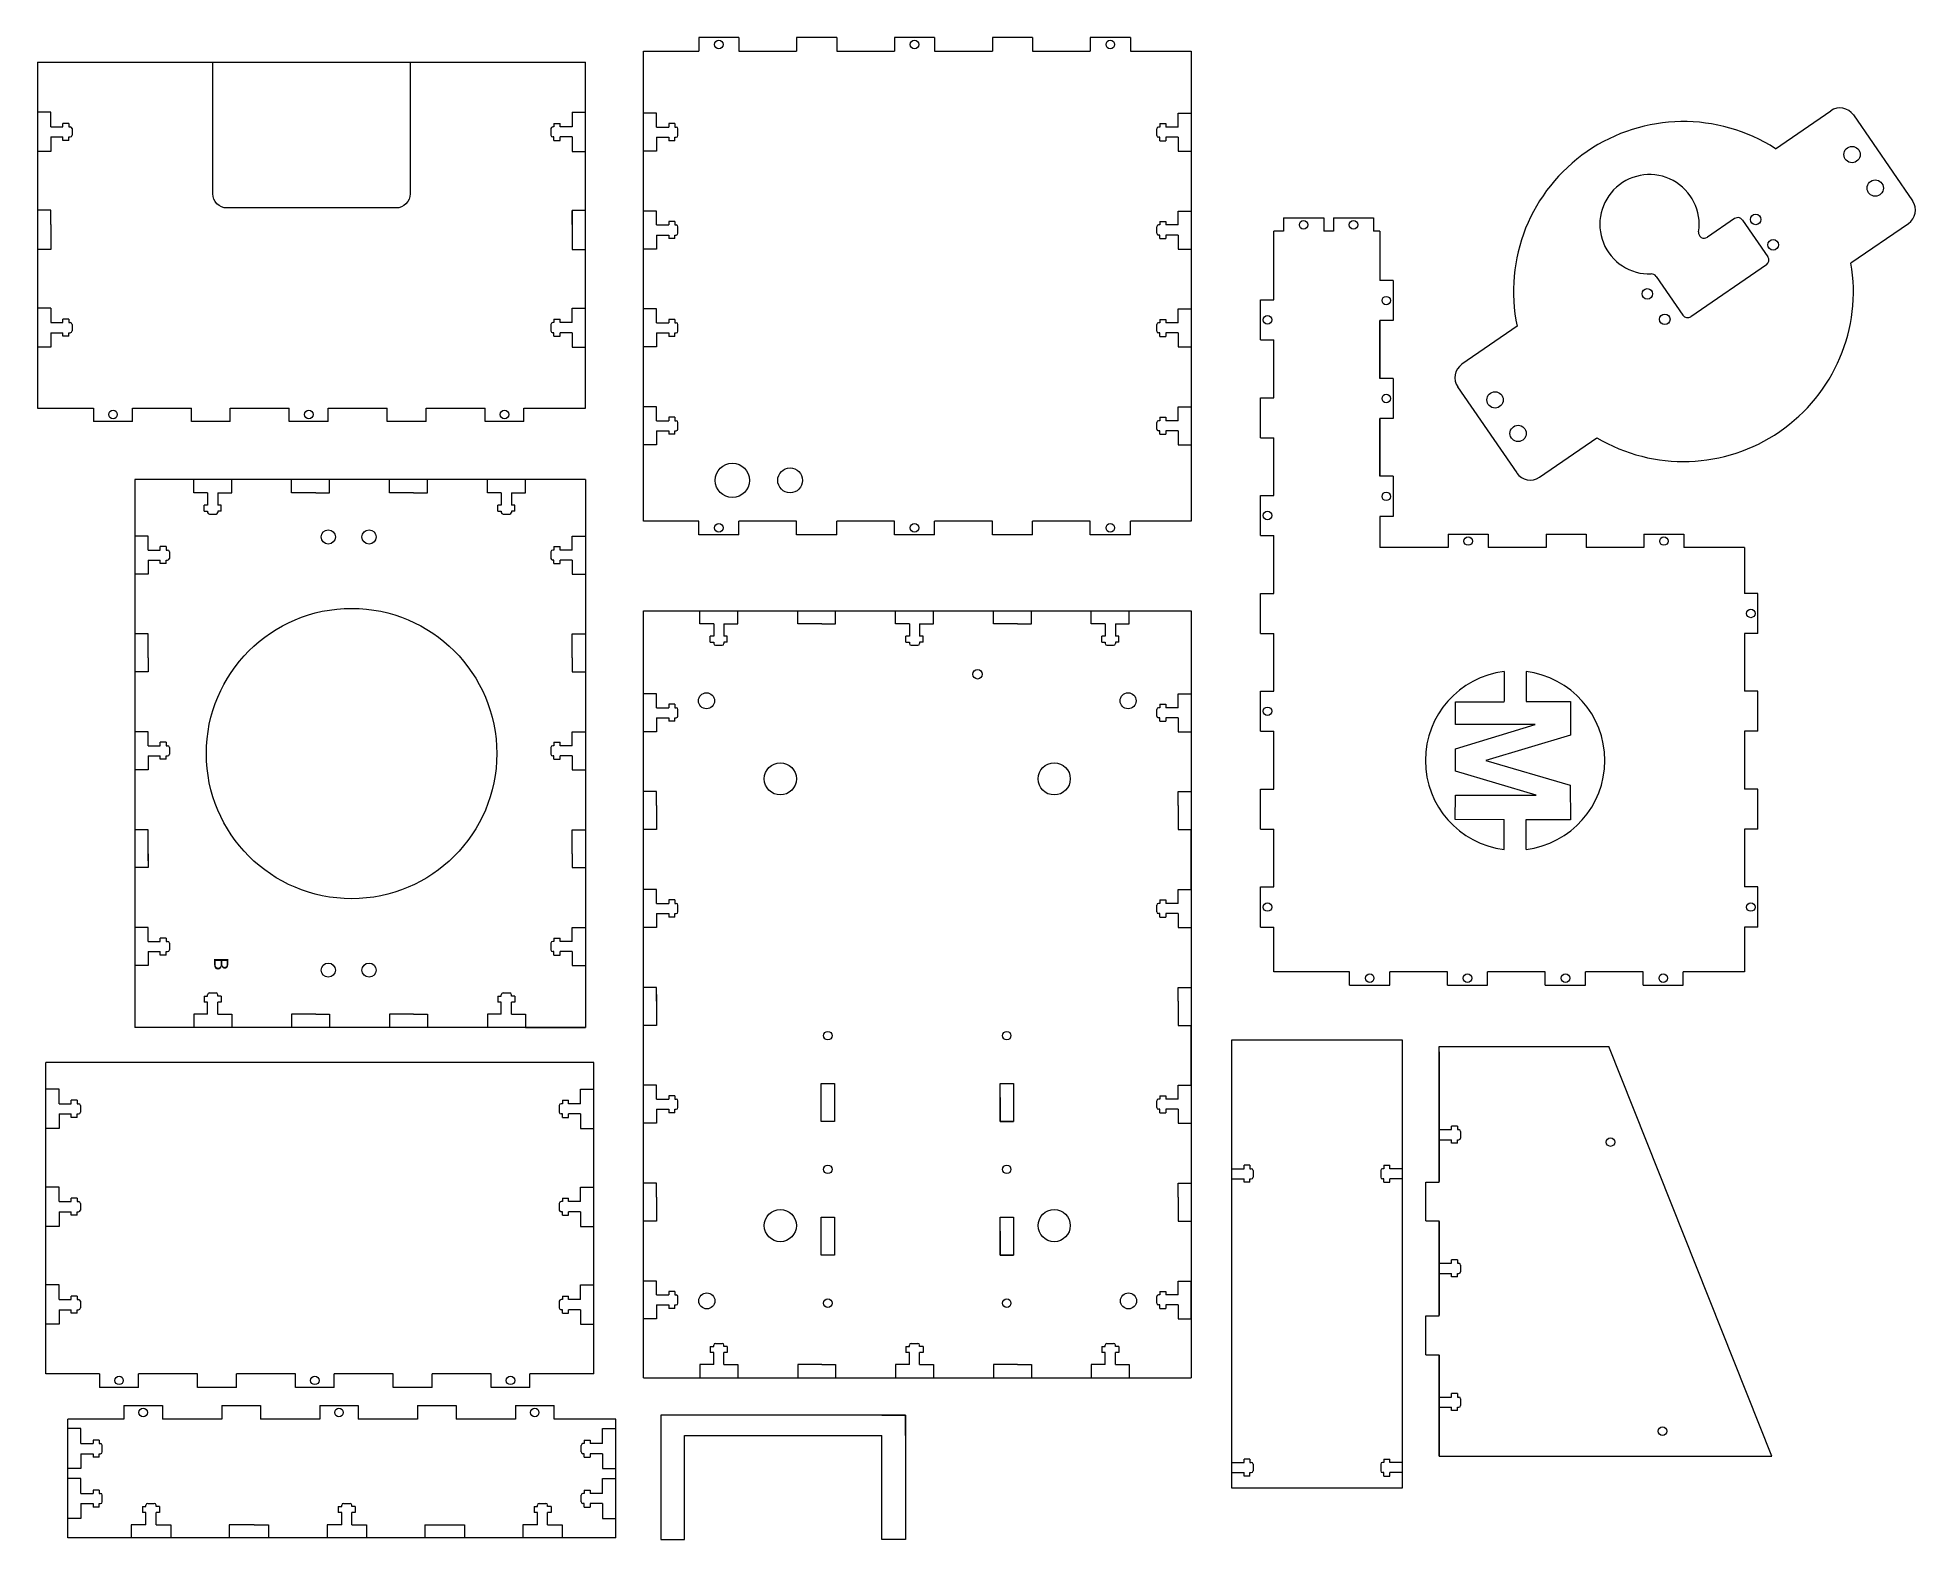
# Model space of a CAD drawing. Header units: inches. Extents: x 1.6 to 28, y 1 to 22.1.
import ezdxf

# ---------------------------------------------------------------- set-up
doc = ezdxf.new("R2010")
doc.units = ezdxf.units.IN
doc.header["$MEASUREMENT"] = 0
doc.styles.get("Standard").update_dxf_attribs({"font": 'arial.ttf'})

msp = doc.modelspace()

# ---------------------------------------------------------------- texts
at = {"insert": (4.272, 9.17), "char_height": 0.2, "attachment_point": 1, "rotation": 270}
msp.add_mtext_dynamic_manual_height_columns('B', width=2.18127, gutter_width=1, heights=[0], dxfattribs=at)

# ---------------------------------------------------------------- linework, layer by layer
for p, q in [((11.463, 22.127), (10.898, 22.127)), ((10.898, 22.127), (10.898, 21.937)), ((11.463, 22.127), (11.463, 21.937)), ((12.841, 22.127), (12.277, 22.127)), ((12.277, 22.127), (12.277, 21.937)), ((12.841, 22.127), (12.841, 21.937)), ((14.22, 22.127), (13.655, 22.127)), ((13.655, 22.127), (13.655, 21.937)), ((14.22, 22.127), (14.22, 21.937)), ((15.598, 22.127), (15.034, 22.127)), ((15.034, 22.127), (15.034, 21.937)), ((15.598, 22.127), (15.598, 21.937)), ((16.977, 22.127), (16.412, 22.127)), ((16.412, 22.127), (16.412, 21.937)), ((16.977, 22.127), (16.977, 21.937)), ((1.585, 21.778), (1.585, 16.908)), ((1.585, 21.778), (9.301, 21.778)), ((9.301, 16.908), (9.301, 21.778)), ((1.77, 21.074), (1.585, 21.074)), ((1.77, 20.869), (1.77, 21.074)), ((1.943, 20.869), (1.943, 20.918)), ((2.027, 20.918), (1.943, 20.918)), ((2.027, 20.918), (2.027, 20.869)), ((8.859, 20.918), (8.859, 20.869)), ((8.859, 20.918), (8.944, 20.918)), ((8.944, 20.869), (8.944, 20.918)), ((9.116, 21.074), (9.116, 20.869)), ((9.116, 21.074), (9.301, 21.074)), ((10.303, 21.062), (10.118, 21.062)), ((10.303, 20.866), (10.303, 21.062)), ((10.476, 20.914), (10.476, 20.866)), ((10.56, 20.914), (10.476, 20.914)), ((10.56, 20.914), (10.56, 20.866)), ((17.392, 20.914), (17.477, 20.914)), ((17.392, 20.914), (17.392, 20.866)), ((17.477, 20.914), (17.477, 20.866)), ((17.649, 20.866), (17.649, 21.062)), ((17.649, 21.062), (17.834, 21.062)), ((26.064, 20.561), (26.842, 21.095)), ((27.162, 21.036), (27.994, 19.825)), ((1.77, 20.869), (1.943, 20.869)), ((1.77, 20.726), (1.943, 20.726)), ((1.77, 20.726), (1.77, 20.522)), ((1.943, 20.678), (1.943, 20.726)), ((2.027, 20.678), (1.943, 20.678)), ((2.027, 20.869), (2.046, 20.869)), ((2.027, 20.726), (2.046, 20.726)), ((2.027, 20.678), (2.027, 20.726)), ((2.071, 20.844), (2.071, 20.751)), ((8.816, 20.844), (8.816, 20.751)), ((8.859, 20.869), (8.841, 20.869)), ((8.859, 20.726), (8.841, 20.726)), ((8.859, 20.678), (8.859, 20.726)), ((8.859, 20.678), (8.944, 20.678)), ((9.116, 20.869), (8.944, 20.869)), ((9.116, 20.726), (8.944, 20.726)), ((8.944, 20.678), (8.944, 20.726)), ((9.116, 20.726), (9.116, 20.522)), ((10.303, 20.866), (10.476, 20.866)), ((10.303, 20.723), (10.476, 20.723)), ((10.303, 20.723), (10.303, 20.527)), ((10.476, 20.723), (10.476, 20.674)), ((10.56, 20.674), (10.476, 20.674)), ((10.56, 20.866), (10.579, 20.866)), ((10.56, 20.723), (10.579, 20.723)), ((10.56, 20.674), (10.56, 20.723)), ((10.604, 20.748), (10.604, 20.841)), ((17.348, 20.748), (17.348, 20.841)), ((17.392, 20.866), (17.373, 20.866)), ((17.392, 20.723), (17.373, 20.723)), ((17.392, 20.674), (17.392, 20.723)), ((17.392, 20.674), (17.477, 20.674)), ((17.649, 20.866), (17.477, 20.866)), ((17.649, 20.723), (17.477, 20.723)), ((17.477, 20.723), (17.477, 20.674)), ((17.649, 20.723), (17.649, 20.527)), ((1.77, 20.522), (1.585, 20.522)), ((9.116, 20.522), (9.301, 20.522)), ((10.303, 20.527), (10.118, 20.527)), ((17.649, 20.527), (17.834, 20.527)), ((1.77, 19.696), (1.585, 19.696)), ((1.77, 19.491), (1.77, 19.696)), ((9.116, 19.696), (9.116, 19.143)), ((9.116, 19.696), (9.301, 19.696)), ((9.116, 19.491), (9.116, 19.687)), ((10.303, 19.683), (10.118, 19.683)), ((10.303, 19.487), (10.303, 19.683)), ((17.649, 19.487), (17.649, 19.683)), ((17.649, 19.683), (17.834, 19.683)), ((19.136, 19.588), (19.136, 19.398)), ((19.136, 19.588), (19.701, 19.588)), ((19.701, 19.588), (19.701, 19.398)), ((19.839, 19.588), (19.839, 19.398)), ((19.839, 19.588), (20.403, 19.588)), ((20.403, 19.588), (20.403, 19.398)), ((25.488, 19.577), (25.106, 19.314)), ((1.77, 19.491), (1.77, 19.143)), ((10.303, 19.487), (10.476, 19.487)), ((10.303, 19.344), (10.476, 19.344)), ((10.303, 19.344), (10.303, 19.148)), ((10.476, 19.536), (10.476, 19.487)), ((10.56, 19.536), (10.476, 19.536)), ((10.476, 19.344), (10.476, 19.296)), ((10.56, 19.536), (10.56, 19.487)), ((10.56, 19.487), (10.579, 19.487)), ((10.56, 19.344), (10.579, 19.344)), ((10.56, 19.296), (10.56, 19.344)), ((10.604, 19.369), (10.604, 19.462)), ((17.348, 19.369), (17.348, 19.462)), ((17.392, 19.487), (17.373, 19.487)), ((17.392, 19.344), (17.373, 19.344)), ((17.392, 19.536), (17.477, 19.536)), ((17.392, 19.536), (17.392, 19.487)), ((17.392, 19.296), (17.392, 19.344)), ((17.477, 19.536), (17.477, 19.487)), ((17.649, 19.487), (17.477, 19.487)), ((17.649, 19.344), (17.477, 19.344)), ((17.477, 19.344), (17.477, 19.296)), ((17.649, 19.344), (17.649, 19.148)), ((19, 18.433), (19, 19.398)), ((19.136, 19.398), (19, 19.398)), ((19.136, 19.398), (19, 19.398)), ((19.839, 19.398), (19.701, 19.398)), ((19.839, 19.398), (19.701, 19.398)), ((20.49, 19.398), (20.403, 19.398)), ((20.49, 19.398), (20.403, 19.398)), ((20.49, 19.398), (20.49, 18.704)), ((25.599, 19.556), (25.956, 19.037)), ((27.935, 19.505), (27.127, 18.95)), ((1.77, 19.143), (1.585, 19.143)), ((9.116, 19.143), (9.301, 19.143)), ((10.303, 19.148), (10.118, 19.148)), ((10.56, 19.296), (10.476, 19.296)), ((17.392, 19.296), (17.477, 19.296)), ((17.649, 19.148), (17.834, 19.148)), ((25.936, 18.926), (24.87, 18.194)), ((20.681, 18.704), (20.49, 18.704)), ((20.681, 18.704), (20.681, 18.139)), ((24.382, 18.762), (24.759, 18.214)), ((1.77, 18.317), (1.585, 18.317)), ((1.77, 18.317), (1.77, 18.112)), ((9.116, 18.112), (9.116, 18.317)), ((9.116, 18.317), (9.301, 18.317)), ((10.303, 18.305), (10.118, 18.305)), ((10.303, 18.109), (10.303, 18.305)), ((17.649, 18.109), (17.649, 18.305)), ((17.649, 18.305), (17.834, 18.305)), ((18.81, 17.868), (18.81, 18.433)), ((18.81, 18.433), (19, 18.433)), ((1.77, 18.112), (1.943, 18.112)), ((1.943, 18.112), (1.943, 18.161)), ((2.027, 18.161), (1.943, 18.161)), ((2.027, 18.161), (2.027, 18.112)), ((2.027, 18.112), (2.046, 18.112)), ((2.071, 18.087), (2.071, 17.994)), ((8.816, 18.087), (8.816, 17.994)), ((8.859, 18.112), (8.841, 18.112)), ((8.859, 18.161), (8.859, 18.112)), ((8.859, 18.161), (8.944, 18.161)), ((8.944, 18.112), (8.944, 18.161)), ((9.116, 18.112), (8.944, 18.112)), ((10.303, 18.109), (10.476, 18.109)), ((10.476, 18.157), (10.476, 18.109)), ((10.56, 18.157), (10.476, 18.157)), ((10.56, 18.157), (10.56, 18.109)), ((10.56, 18.109), (10.579, 18.109)), ((10.604, 17.991), (10.604, 18.084)), ((17.348, 17.991), (17.348, 18.084)), ((17.392, 18.109), (17.373, 18.109)), ((17.392, 18.157), (17.477, 18.157)), ((17.392, 18.157), (17.392, 18.109)), ((17.477, 18.157), (17.477, 18.109)), ((17.649, 18.109), (17.477, 18.109)), ((20.49, 18.139), (20.49, 17.325)), ((20.49, 17.325), (20.49, 18.139)), ((20.681, 18.139), (20.49, 18.139)), ((22.424, 18.059), (21.646, 17.524)), ((1.77, 17.765), (1.585, 17.765)), ((1.77, 17.969), (1.943, 17.969)), ((1.77, 17.969), (1.77, 17.765)), ((1.943, 17.921), (1.943, 17.969)), ((2.027, 17.921), (1.943, 17.921)), ((2.027, 17.969), (2.046, 17.969)), ((2.027, 17.921), (2.027, 17.969)), ((8.859, 17.969), (8.841, 17.969)), ((8.859, 17.921), (8.859, 17.969)), ((8.859, 17.921), (8.944, 17.921)), ((9.116, 17.969), (8.944, 17.969)), ((8.944, 17.921), (8.944, 17.969)), ((9.116, 17.969), (9.116, 17.765)), ((9.116, 17.765), (9.301, 17.765)), ((10.303, 17.77), (10.118, 17.77)), ((10.303, 17.966), (10.476, 17.966)), ((10.303, 17.966), (10.303, 17.77)), ((10.476, 17.966), (10.476, 17.917)), ((10.56, 17.917), (10.476, 17.917)), ((10.56, 17.966), (10.579, 17.966)), ((10.56, 17.917), (10.56, 17.966)), ((17.392, 17.966), (17.373, 17.966)), ((17.392, 17.917), (17.392, 17.966)), ((17.392, 17.917), (17.477, 17.917)), ((17.649, 17.966), (17.477, 17.966)), ((17.477, 17.966), (17.477, 17.917)), ((17.649, 17.966), (17.649, 17.77)), ((17.649, 17.77), (17.834, 17.77)), ((18.81, 17.868), (19, 17.868)), ((19, 17.054), (19, 17.868)), ((1.585, 17.569), (1.585, 16.908)), ((20.681, 17.325), (20.49, 17.325)), ((20.681, 17.325), (20.681, 16.76)), ((21.587, 17.205), (22.42, 15.993)), ((18.81, 16.49), (18.81, 17.054)), ((18.81, 17.054), (19, 17.054)), ((1.585, 16.908), (2.374, 16.908)), ((2.374, 16.908), (2.374, 16.718)), ((2.921, 16.718), (2.374, 16.718)), ((2.921, 16.718), (2.374, 16.718)), ((2.921, 16.718), (2.921, 16.908)), ((3.753, 16.718), (3.753, 16.908)), ((4.299, 16.718), (3.753, 16.718)), ((4.299, 16.718), (4.299, 16.908)), ((5.131, 16.718), (5.131, 16.908)), ((5.678, 16.718), (5.131, 16.718)), ((5.678, 16.718), (5.678, 16.908)), ((6.51, 16.718), (6.51, 16.908)), ((7.057, 16.718), (6.51, 16.718)), ((7.057, 16.718), (7.057, 16.908)), ((7.889, 16.718), (7.889, 16.908)), ((8.435, 16.718), (7.889, 16.718)), ((8.435, 16.908), (9.301, 16.908)), ((8.435, 16.718), (8.435, 16.908)), ((10.303, 16.926), (10.118, 16.926)), ((10.303, 16.73), (10.303, 16.926)), ((10.303, 16.73), (10.476, 16.73)), ((10.476, 16.779), (10.476, 16.73)), ((10.56, 16.779), (10.476, 16.779)), ((10.56, 16.779), (10.56, 16.73)), ((10.56, 16.73), (10.579, 16.73)), ((10.604, 16.612), (10.604, 16.705)), ((17.348, 16.612), (17.348, 16.705)), ((17.392, 16.73), (17.373, 16.73)), ((17.392, 16.779), (17.477, 16.779)), ((17.392, 16.779), (17.392, 16.73)), ((17.477, 16.779), (17.477, 16.73)), ((17.649, 16.73), (17.477, 16.73)), ((17.649, 16.73), (17.649, 16.926)), ((17.649, 16.926), (17.834, 16.926)), ((20.49, 16.76), (20.49, 15.947)), ((20.49, 15.947), (20.49, 16.76)), ((20.681, 16.76), (20.49, 16.76)), ((10.303, 16.587), (10.476, 16.587)), ((10.303, 16.587), (10.303, 16.391)), ((10.476, 16.587), (10.476, 16.539)), ((10.56, 16.539), (10.476, 16.539)), ((10.56, 16.587), (10.579, 16.587)), ((10.56, 16.539), (10.56, 16.587)), ((17.392, 16.587), (17.373, 16.587)), ((17.392, 16.539), (17.392, 16.587)), ((17.392, 16.539), (17.477, 16.539)), ((17.649, 16.587), (17.477, 16.587)), ((17.477, 16.587), (17.477, 16.539)), ((17.649, 16.587), (17.649, 16.391)), ((18.81, 16.49), (19, 16.49)), ((19, 15.676), (19, 16.49)), ((22.739, 15.934), (23.547, 16.489)), ((10.303, 16.391), (10.118, 16.391)), ((17.649, 16.391), (17.834, 16.391)), ((2.956, 15.899), (2.956, 14.354)), ((9.301, 15.899), (2.956, 15.899)), ((3.786, 15.714), (3.786, 15.899)), ((4.32, 15.714), (4.32, 15.899)), ((5.164, 15.714), (5.164, 15.899)), ((5.699, 15.714), (5.699, 15.899)), ((6.543, 15.714), (6.543, 15.899)), ((7.077, 15.714), (7.077, 15.899)), ((7.921, 15.714), (7.921, 15.899)), ((8.456, 15.714), (8.456, 15.899)), ((9.301, 15.899), (9.301, 8.183)), ((20.681, 15.947), (20.49, 15.947)), ((20.681, 15.947), (20.681, 15.382)), ((3.981, 15.714), (3.786, 15.714)), ((3.981, 15.714), (3.981, 15.541)), ((4.124, 15.714), (4.124, 15.541)), ((4.124, 15.714), (4.32, 15.714)), ((5.503, 15.714), (5.164, 15.714)), ((5.503, 15.714), (5.699, 15.714)), ((6.881, 15.714), (6.543, 15.714)), ((6.881, 15.714), (7.077, 15.714)), ((8.117, 15.714), (7.921, 15.714)), ((8.117, 15.714), (8.117, 15.541)), ((8.26, 15.714), (8.26, 15.541)), ((8.26, 15.714), (8.456, 15.714)), ((18.81, 15.111), (18.81, 15.676)), ((18.81, 15.676), (19, 15.676)), ((3.981, 15.541), (3.933, 15.541)), ((3.933, 15.457), (3.933, 15.541)), ((3.933, 15.457), (3.981, 15.457)), ((3.981, 15.457), (3.981, 15.438)), ((4.006, 15.413), (4.099, 15.413)), ((4.173, 15.541), (4.124, 15.541)), ((4.124, 15.457), (4.124, 15.438)), ((4.173, 15.457), (4.124, 15.457)), ((4.173, 15.457), (4.173, 15.541)), ((8.117, 15.541), (8.068, 15.541)), ((8.068, 15.457), (8.068, 15.541)), ((8.068, 15.457), (8.117, 15.457)), ((8.117, 15.457), (8.117, 15.438)), ((8.142, 15.413), (8.235, 15.413)), ((8.308, 15.541), (8.26, 15.541)), ((8.26, 15.457), (8.26, 15.438)), ((8.308, 15.457), (8.26, 15.457)), ((8.308, 15.457), (8.308, 15.541)), ((20.49, 15.382), (20.49, 14.943)), ((20.681, 15.382), (20.49, 15.382)), ((3.141, 15.104), (2.956, 15.104)), ((3.141, 15.104), (2.956, 15.104)), ((3.141, 14.908), (3.141, 15.104)), ((9.116, 14.908), (9.116, 15.104)), ((9.116, 15.104), (9.301, 15.104)), ((9.116, 15.104), (9.301, 15.104)), ((10.898, 15.121), (10.898, 15.312)), ((11.463, 15.121), (10.898, 15.121)), ((11.463, 15.121), (11.463, 15.312)), ((12.277, 15.121), (12.277, 15.312)), ((12.841, 15.121), (12.277, 15.121)), ((12.841, 15.121), (12.841, 15.312)), ((13.655, 15.121), (13.655, 15.312)), ((14.22, 15.121), (13.655, 15.121)), ((14.22, 15.121), (14.22, 15.312)), ((15.034, 15.121), (15.034, 15.312)), ((15.598, 15.121), (15.034, 15.121)), ((15.598, 15.121), (15.598, 15.312)), ((16.412, 15.121), (16.412, 15.312)), ((16.977, 15.121), (16.412, 15.121)), ((16.977, 15.121), (16.977, 15.312)), ((18.81, 15.111), (19, 15.111)), ((19, 14.297), (19, 15.111)), ((21.453, 15.133), (21.453, 14.943)), ((21.453, 15.133), (22.018, 15.133)), ((22.018, 15.133), (22.018, 14.943)), ((22.832, 15.133), (22.832, 14.943)), ((22.832, 15.133), (23.396, 15.133)), ((23.396, 15.133), (23.396, 14.943)), ((24.21, 15.133), (24.21, 14.943)), ((24.21, 15.133), (24.775, 15.133)), ((24.775, 15.133), (24.775, 14.943)), ((3.141, 14.908), (3.314, 14.908)), ((3.314, 14.908), (3.314, 14.957)), ((3.398, 14.957), (3.314, 14.957)), ((3.398, 14.957), (3.398, 14.908)), ((3.398, 14.908), (3.417, 14.908)), ((3.442, 14.883), (3.442, 14.79)), ((8.816, 14.883), (8.816, 14.79)), ((8.859, 14.908), (8.841, 14.908)), ((8.859, 14.957), (8.859, 14.908)), ((8.859, 14.957), (8.944, 14.957)), ((8.944, 14.908), (8.944, 14.957)), ((9.116, 14.908), (8.944, 14.908)), ((21.453, 14.943), (20.49, 14.943)), ((22.832, 14.943), (22.018, 14.943)), ((24.21, 14.943), (23.396, 14.943)), ((25.625, 14.943), (24.775, 14.943)), ((25.625, 14.943), (25.625, 14.297)), ((3.141, 14.569), (2.956, 14.569)), ((3.141, 14.569), (2.956, 14.569)), ((3.141, 14.765), (3.314, 14.765)), ((3.141, 14.765), (3.141, 14.569)), ((3.314, 14.717), (3.314, 14.765)), ((3.398, 14.717), (3.314, 14.717)), ((3.398, 14.765), (3.417, 14.765)), ((3.398, 14.717), (3.398, 14.765)), ((8.859, 14.765), (8.841, 14.765)), ((8.859, 14.717), (8.859, 14.765)), ((8.859, 14.717), (8.944, 14.717)), ((9.116, 14.765), (8.944, 14.765)), ((8.944, 14.717), (8.944, 14.765)), ((9.116, 14.765), (9.116, 14.569)), ((9.116, 14.569), (9.301, 14.569)), ((9.116, 14.569), (9.301, 14.569)), ((2.956, 14.354), (2.956, 13.675)), ((18.81, 13.733), (18.81, 14.297)), ((18.81, 14.297), (19, 14.297)), ((25.816, 14.297), (25.625, 14.297)), ((25.816, 13.733), (25.816, 14.297)), ((10.118, 3.248), (10.118, 14.053)), ((10.118, 14.053), (17.834, 14.053)), ((10.913, 13.868), (10.913, 14.053)), ((11.448, 13.868), (11.448, 14.053)), ((12.292, 13.868), (12.292, 14.053)), ((12.826, 13.868), (12.826, 14.053)), ((13.67, 13.868), (13.67, 14.053)), ((13.67, 14.053), (14.205, 14.053)), ((14.205, 13.868), (14.205, 14.053)), ((15.049, 13.868), (15.049, 14.053)), ((15.583, 13.868), (15.583, 14.053)), ((16.427, 13.868), (16.427, 14.053)), ((16.962, 13.868), (16.962, 14.053)), ((17.834, 14.053), (17.834, 3.248)), ((11.109, 13.868), (10.913, 13.868)), ((11.109, 13.868), (11.109, 13.695)), ((11.252, 13.868), (11.252, 13.695)), ((11.252, 13.868), (11.448, 13.868)), ((12.63, 13.868), (12.292, 13.868)), ((12.63, 13.868), (12.826, 13.868)), ((13.866, 13.868), (13.67, 13.868)), ((13.866, 13.868), (13.866, 13.695)), ((14.009, 13.868), (14.009, 13.695)), ((14.009, 13.868), (14.205, 13.868)), ((15.388, 13.868), (15.049, 13.868)), ((15.388, 13.868), (15.583, 13.868)), ((16.623, 13.868), (16.427, 13.868)), ((16.623, 13.868), (16.623, 13.695)), ((16.766, 13.868), (16.766, 13.695)), ((16.766, 13.868), (16.962, 13.868)), ((3.141, 13.725), (2.956, 13.725)), ((2.956, 13.675), (2.956, 8.183)), ((3.141, 13.387), (3.141, 13.725)), ((9.116, 13.387), (9.116, 13.725)), ((9.116, 13.725), (9.301, 13.725)), ((11.109, 13.695), (11.06, 13.695)), ((11.06, 13.61), (11.06, 13.695)), ((11.06, 13.61), (11.109, 13.61)), ((11.109, 13.61), (11.109, 13.592)), ((11.134, 13.567), (11.227, 13.567)), ((11.3, 13.695), (11.252, 13.695)), ((11.252, 13.61), (11.252, 13.592)), ((11.3, 13.61), (11.252, 13.61)), ((11.3, 13.61), (11.3, 13.695)), ((13.866, 13.695), (13.817, 13.695)), ((13.817, 13.61), (13.817, 13.695)), ((13.817, 13.61), (13.866, 13.61)), ((13.866, 13.61), (13.866, 13.592)), ((13.891, 13.567), (13.984, 13.567)), ((14.057, 13.695), (14.009, 13.695)), ((14.009, 13.61), (14.009, 13.592)), ((14.057, 13.61), (14.009, 13.61)), ((14.057, 13.61), (14.057, 13.695)), ((16.623, 13.695), (16.575, 13.695)), ((16.575, 13.61), (16.575, 13.695)), ((16.575, 13.61), (16.623, 13.61)), ((16.623, 13.61), (16.623, 13.592)), ((16.648, 13.567), (16.741, 13.567)), ((16.815, 13.695), (16.766, 13.695)), ((16.766, 13.61), (16.766, 13.592)), ((16.815, 13.61), (16.766, 13.61)), ((16.815, 13.61), (16.815, 13.695)), ((18.81, 13.733), (19, 13.733)), ((19, 12.919), (19, 13.733)), ((25.625, 13.733), (25.625, 12.919)), ((25.816, 13.733), (25.625, 13.733)), ((3.141, 13.387), (3.141, 13.191)), ((9.116, 13.387), (9.116, 13.191)), ((3.141, 13.191), (2.956, 13.191)), ((9.116, 13.191), (9.301, 13.191)), ((22.242, 13.197), (22.242, 12.772)), ((22.55, 13.197), (22.55, 12.772)), ((10.303, 12.883), (10.118, 12.883)), ((10.303, 12.687), (10.303, 12.883)), ((10.476, 12.735), (10.476, 12.687)), ((10.56, 12.735), (10.476, 12.735)), ((10.56, 12.735), (10.56, 12.687)), ((17.392, 12.735), (17.477, 12.735)), ((17.392, 12.735), (17.392, 12.687)), ((17.477, 12.735), (17.477, 12.687)), ((17.649, 12.687), (17.649, 12.883)), ((17.649, 12.883), (17.834, 12.883)), ((18.81, 12.354), (18.81, 12.919)), ((18.81, 12.919), (19, 12.919)), ((21.555, 12.45), (21.556, 12.771)), ((21.556, 12.771), (22.242, 12.771)), ((22.55, 12.772), (23.177, 12.772)), ((23.177, 12.772), (23.177, 12.299)), ((25.816, 12.919), (25.625, 12.919)), ((25.816, 12.354), (25.816, 12.919)), ((10.303, 12.687), (10.476, 12.687)), ((10.303, 12.544), (10.476, 12.544)), ((10.303, 12.544), (10.303, 12.348)), ((10.476, 12.544), (10.476, 12.495)), ((10.56, 12.495), (10.476, 12.495)), ((10.56, 12.687), (10.579, 12.687)), ((10.56, 12.544), (10.579, 12.544)), ((10.56, 12.495), (10.56, 12.544)), ((10.604, 12.569), (10.604, 12.662)), ((17.348, 12.569), (17.348, 12.662)), ((17.392, 12.687), (17.373, 12.687)), ((17.392, 12.544), (17.373, 12.544)), ((17.392, 12.495), (17.392, 12.544)), ((17.392, 12.495), (17.477, 12.495)), ((17.649, 12.687), (17.477, 12.687)), ((17.649, 12.544), (17.477, 12.544)), ((17.477, 12.544), (17.477, 12.495)), ((17.649, 12.544), (17.649, 12.348)), ((22.679, 12.448), (21.555, 12.45)), ((21.556, 12.109), (22.679, 12.448)), ((3.141, 12.347), (2.956, 12.347)), ((3.141, 12.151), (3.141, 12.347)), ((3.314, 12.151), (3.314, 12.2)), ((3.398, 12.2), (3.314, 12.2)), ((3.398, 12.2), (3.398, 12.151)), ((8.859, 12.2), (8.859, 12.151)), ((8.859, 12.2), (8.944, 12.2)), ((8.944, 12.151), (8.944, 12.2)), ((9.116, 12.151), (9.116, 12.347)), ((9.116, 12.347), (9.301, 12.347)), ((10.303, 12.348), (10.118, 12.348)), ((17.649, 12.348), (17.834, 12.348)), ((18.81, 12.354), (19, 12.354)), ((19, 11.54), (19, 12.354)), ((23.177, 12.299), (21.985, 11.941)), ((25.625, 12.354), (25.625, 11.54)), ((25.816, 12.354), (25.625, 12.354)), ((3.141, 12.151), (3.314, 12.151)), ((3.141, 12.008), (3.314, 12.008)), ((3.141, 12.008), (3.141, 11.812)), ((3.314, 11.96), (3.314, 12.008)), ((3.398, 11.96), (3.314, 11.96)), ((3.398, 12.151), (3.417, 12.151)), ((3.398, 12.008), (3.417, 12.008)), ((3.398, 11.96), (3.398, 12.008)), ((3.442, 12.126), (3.442, 12.033)), ((8.816, 12.126), (8.816, 12.033)), ((8.859, 12.151), (8.841, 12.151)), ((8.859, 12.008), (8.841, 12.008)), ((8.859, 11.96), (8.859, 12.008)), ((8.859, 11.96), (8.944, 11.96)), ((9.116, 12.151), (8.944, 12.151)), ((9.116, 12.008), (8.944, 12.008)), ((8.944, 11.96), (8.944, 12.008)), ((9.116, 12.008), (9.116, 11.812)), ((21.556, 11.795), (21.556, 12.109)), ((21.985, 11.941), (23.174, 11.596)), ((3.141, 11.812), (2.956, 11.812)), ((9.116, 11.812), (9.301, 11.812)), ((22.693, 11.456), (21.556, 11.795)), ((10.303, 11.504), (10.118, 11.504)), ((10.303, 11.308), (10.303, 11.504)), ((17.649, 11.308), (17.649, 11.504)), ((17.649, 11.504), (17.834, 11.504)), ((18.81, 10.976), (18.81, 11.54)), ((18.81, 11.54), (19, 11.54)), ((21.551, 11.11), (21.555, 11.456)), ((21.555, 11.456), (22.693, 11.456)), ((23.174, 11.596), (23.177, 11.108)), ((25.816, 11.54), (25.625, 11.54)), ((25.816, 10.976), (25.816, 11.54)), ((10.303, 11.308), (10.303, 10.97)), ((17.649, 11.308), (17.649, 10.97)), ((22.242, 11.109), (21.551, 11.11)), ((22.242, 10.689), (22.242, 11.114)), ((22.55, 10.689), (22.55, 11.114)), ((3.141, 10.968), (2.956, 10.968)), ((3.141, 10.532), (3.141, 10.968)), ((9.116, 10.629), (9.116, 10.968)), ((9.116, 10.968), (9.301, 10.968)), ((10.303, 10.97), (10.118, 10.97)), ((17.649, 10.97), (17.834, 10.97)), ((17.834, 10.126), (17.834, 10.97)), ((18.81, 10.976), (19, 10.976)), ((19, 10.162), (19, 10.976)), ((23.177, 11.108), (22.55, 11.109)), ((25.625, 10.976), (25.625, 10.162)), ((25.816, 10.976), (25.625, 10.976)), ((3.141, 10.629), (3.141, 10.434)), ((9.116, 10.629), (9.116, 10.434)), ((3.141, 10.434), (2.956, 10.434)), ((9.116, 10.434), (9.301, 10.434)), ((10.303, 10.126), (10.118, 10.126)), ((10.303, 9.93), (10.303, 10.126)), ((17.649, 9.93), (17.649, 10.126)), ((17.649, 10.126), (17.834, 10.126)), ((18.81, 9.597), (18.81, 10.162)), ((18.81, 10.162), (19, 10.162)), ((25.816, 10.162), (25.625, 10.162)), ((25.816, 9.597), (25.816, 10.162)), ((10.303, 9.93), (10.476, 9.93)), ((10.303, 9.787), (10.476, 9.787)), ((10.303, 9.787), (10.303, 9.591)), ((10.476, 9.978), (10.476, 9.93)), ((10.56, 9.978), (10.476, 9.978)), ((10.476, 9.787), (10.476, 9.738)), ((10.56, 9.978), (10.56, 9.93)), ((10.56, 9.93), (10.579, 9.93)), ((10.56, 9.787), (10.579, 9.787)), ((10.56, 9.738), (10.56, 9.787)), ((10.604, 9.812), (10.604, 9.905)), ((17.348, 9.812), (17.348, 9.905)), ((17.392, 9.93), (17.373, 9.93)), ((17.392, 9.787), (17.373, 9.787)), ((17.392, 9.978), (17.477, 9.978)), ((17.392, 9.978), (17.392, 9.93)), ((17.392, 9.738), (17.392, 9.787)), ((17.477, 9.978), (17.477, 9.93)), ((17.649, 9.93), (17.477, 9.93)), ((17.649, 9.787), (17.477, 9.787)), ((17.477, 9.787), (17.477, 9.738)), ((17.649, 9.787), (17.649, 9.591)), ((3.141, 9.59), (2.956, 9.59)), ((3.141, 9.394), (3.141, 9.59)), ((9.116, 9.394), (9.116, 9.59)), ((9.116, 9.59), (9.301, 9.59)), ((10.303, 9.591), (10.118, 9.591)), ((10.56, 9.738), (10.476, 9.738)), ((17.392, 9.738), (17.477, 9.738)), ((17.649, 9.591), (17.834, 9.591)), ((18.81, 9.597), (19, 9.597)), ((19, 8.968), (19, 9.597)), ((25.625, 9.597), (25.625, 8.968)), ((25.816, 9.597), (25.625, 9.597)), ((3.141, 9.394), (3.314, 9.394)), ((3.314, 9.394), (3.314, 9.442)), ((3.398, 9.442), (3.314, 9.442)), ((3.398, 9.442), (3.398, 9.394)), ((3.398, 9.394), (3.417, 9.394)), ((3.442, 9.369), (3.442, 9.276)), ((8.816, 9.369), (8.816, 9.276)), ((8.859, 9.394), (8.841, 9.394)), ((8.859, 9.442), (8.859, 9.394)), ((8.859, 9.442), (8.944, 9.442)), ((8.944, 9.394), (8.944, 9.442)), ((9.116, 9.394), (8.944, 9.394)), ((3.141, 9.055), (2.956, 9.055)), ((3.141, 9.251), (3.314, 9.251)), ((3.141, 9.251), (3.141, 9.055)), ((3.314, 9.202), (3.314, 9.251)), ((3.398, 9.202), (3.314, 9.202)), ((3.398, 9.251), (3.417, 9.251)), ((3.398, 9.202), (3.398, 9.251)), ((8.859, 9.251), (8.841, 9.251)), ((8.859, 9.202), (8.859, 9.251)), ((8.859, 9.202), (8.944, 9.202)), ((9.116, 9.251), (8.944, 9.251)), ((8.944, 9.202), (8.944, 9.251)), ((9.116, 9.251), (9.116, 9.055)), ((9.116, 9.055), (9.301, 9.055)), ((10.303, 8.747), (10.118, 8.747)), ((10.303, 8.551), (10.303, 8.747)), ((17.649, 8.551), (17.649, 8.747)), ((17.649, 8.747), (17.834, 8.747)), ((20.065, 8.968), (19, 8.968)), ((20.065, 8.778), (20.065, 8.968)), ((20.065, 8.778), (20.63, 8.778)), ((21.444, 8.968), (20.63, 8.968)), ((20.63, 8.778), (20.63, 8.968)), ((21.444, 8.778), (21.444, 8.968)), ((21.444, 8.778), (22.008, 8.778)), ((22.822, 8.968), (22.008, 8.968)), ((22.008, 8.778), (22.008, 8.968)), ((22.822, 8.778), (22.822, 8.968)), ((22.822, 8.778), (23.387, 8.778)), ((24.201, 8.968), (23.387, 8.968)), ((23.387, 8.778), (23.387, 8.968)), ((24.201, 8.778), (24.201, 8.968)), ((24.201, 8.778), (24.765, 8.778)), ((25.625, 8.968), (24.765, 8.968)), ((24.765, 8.778), (24.765, 8.968)), ((3.933, 8.625), (3.981, 8.625)), ((3.933, 8.625), (3.933, 8.54)), ((3.981, 8.54), (3.933, 8.54)), ((3.981, 8.625), (3.981, 8.644)), ((3.981, 8.368), (3.981, 8.54)), ((4.006, 8.669), (4.099, 8.669)), ((4.124, 8.625), (4.124, 8.644)), ((4.173, 8.625), (4.124, 8.625)), ((4.124, 8.368), (4.124, 8.54)), ((4.173, 8.54), (4.124, 8.54)), ((4.173, 8.625), (4.173, 8.54)), ((8.068, 8.625), (8.117, 8.625)), ((8.068, 8.625), (8.068, 8.54)), ((8.117, 8.54), (8.068, 8.54)), ((8.117, 8.625), (8.117, 8.644)), ((8.117, 8.368), (8.117, 8.54)), ((8.142, 8.669), (8.235, 8.669)), ((8.26, 8.625), (8.26, 8.644)), ((8.308, 8.625), (8.26, 8.625)), ((8.26, 8.368), (8.26, 8.54)), ((8.308, 8.54), (8.26, 8.54)), ((8.308, 8.625), (8.308, 8.54)), ((10.303, 8.649), (10.303, 8.212)), ((17.649, 8.551), (17.649, 8.212)), ((3.981, 8.368), (3.786, 8.368)), ((3.786, 8.368), (3.786, 8.183)), ((4.124, 8.368), (4.32, 8.368)), ((4.32, 8.368), (4.32, 8.183)), ((5.503, 8.368), (5.164, 8.368)), ((5.164, 8.368), (5.164, 8.183)), ((5.503, 8.368), (5.699, 8.368)), ((5.699, 8.368), (5.699, 8.183)), ((6.881, 8.368), (6.543, 8.368)), ((6.543, 8.368), (6.543, 8.183)), ((6.881, 8.368), (7.077, 8.368)), ((7.077, 8.368), (7.077, 8.183)), ((8.117, 8.368), (7.921, 8.368)), ((7.921, 8.368), (7.921, 8.183)), ((8.26, 8.368), (8.456, 8.368)), ((8.456, 8.368), (8.456, 8.183)), ((10.303, 8.212), (10.118, 8.212)), ((17.649, 8.212), (17.834, 8.212)), ((17.834, 7.369), (17.834, 8.212)), ((9.301, 8.183), (2.956, 8.183)), ((8.456, 8.183), (9.301, 8.183)), ((1.703, 3.302), (1.703, 7.687)), ((9.419, 7.687), (1.703, 7.687)), ((9.419, 3.302), (9.419, 7.687)), ((21.328, 7.913, 10.291), (23.717, 7.913, 10.291)), ((21.328, 7.838, 5.33), (21.328, 6.012, 5.33)), ((1.888, 7.312), (1.703, 7.312)), ((1.888, 7.107), (1.888, 7.312)), ((2.061, 7.107), (2.061, 7.156)), ((2.145, 7.156), (2.061, 7.156)), ((2.145, 7.156), (2.145, 7.107)), ((8.977, 7.156), (8.977, 7.107)), ((8.977, 7.156), (9.062, 7.156)), ((9.062, 7.107), (9.062, 7.156)), ((9.234, 7.107), (9.234, 7.312)), ((9.234, 7.312), (9.419, 7.312)), ((10.303, 7.369), (10.118, 7.369)), ((10.303, 7.173), (10.303, 7.369)), ((10.303, 7.173), (10.476, 7.173)), ((10.476, 7.221), (10.476, 7.173)), ((10.56, 7.221), (10.476, 7.221)), ((10.56, 7.221), (10.56, 7.173)), ((10.56, 7.173), (10.579, 7.173)), ((10.604, 7.055), (10.604, 7.148)), ((15.144, 7.197), (15.144, 7.393)), ((15.144, 7.393), (15.329, 7.393)), ((15.144, 7.197), (15.144, 6.858)), ((15.329, 7.393), (15.329, 6.858)), ((17.348, 7.055), (17.348, 7.148)), ((17.392, 7.173), (17.373, 7.173)), ((17.392, 7.221), (17.477, 7.221)), ((17.392, 7.221), (17.392, 7.173)), ((17.477, 7.221), (17.477, 7.173)), ((17.649, 7.173), (17.477, 7.173)), ((17.649, 7.173), (17.649, 7.369)), ((17.649, 7.369), (17.834, 7.369)), ((1.888, 7.107), (2.061, 7.107)), ((1.888, 6.964), (2.061, 6.964)), ((1.888, 6.964), (1.888, 6.759)), ((2.061, 6.916), (2.061, 6.964)), ((2.145, 6.916), (2.061, 6.916)), ((2.145, 7.107), (2.164, 7.107)), ((2.145, 6.964), (2.164, 6.964)), ((2.145, 6.916), (2.145, 6.964)), ((2.189, 7.082), (2.189, 6.989)), ((8.934, 7.082), (8.934, 6.989)), ((8.977, 7.107), (8.959, 7.107)), ((8.977, 6.964), (8.959, 6.964)), ((8.977, 6.916), (8.977, 6.964)), ((8.977, 6.916), (9.062, 6.916)), ((9.234, 7.107), (9.062, 7.107)), ((9.234, 6.964), (9.062, 6.964)), ((9.062, 6.916), (9.062, 6.964)), ((9.234, 6.964), (9.234, 6.759)), ((10.303, 7.03), (10.476, 7.03)), ((10.303, 7.03), (10.303, 6.834)), ((10.476, 7.03), (10.476, 6.981)), ((10.56, 6.981), (10.476, 6.981)), ((10.56, 7.03), (10.579, 7.03)), ((10.56, 6.981), (10.56, 7.03)), ((17.392, 7.03), (17.373, 7.03)), ((17.392, 6.981), (17.392, 7.03)), ((17.392, 6.981), (17.477, 6.981)), ((17.649, 7.03), (17.477, 7.03)), ((17.477, 7.03), (17.477, 6.981)), ((17.649, 7.03), (17.649, 6.834)), ((21.328, 6.404, 5.145), (21.328, 6.939, 5.145)), ((1.888, 6.759), (1.703, 6.759)), ((9.234, 6.759), (9.419, 6.759)), ((10.303, 6.834), (10.118, 6.834)), ((15.144, 6.858), (15.329, 6.858)), ((17.649, 6.834), (17.834, 6.834)), ((21.328, 6.743, 5.145), (21.5, 6.743, 5.145)), ((21.5, 6.743, 5.145), (21.5, 6.792, 5.145)), ((21.585, 6.792, 5.145), (21.5, 6.792, 5.145)), ((21.585, 6.792, 5.145), (21.585, 6.743, 5.145)), ((21.585, 6.743, 5.145), (21.603, 6.743, 5.145)), ((21.628, 6.718, 5.145), (21.628, 6.625, 5.145)), ((21.328, 6.6, 5.145), (21.5, 6.6, 5.145)), ((21.5, 6.552, 5.145), (21.5, 6.6, 5.145)), ((21.585, 6.552, 5.145), (21.5, 6.552, 5.145)), ((21.585, 6.6, 5.145), (21.603, 6.6, 5.145)), ((21.585, 6.552, 5.145), (21.585, 6.6, 5.145)), ((18.405, 6.192), (18.578, 6.192)), ((18.578, 6.192), (18.578, 6.241)), ((18.662, 6.241), (18.578, 6.241)), ((18.662, 6.241), (18.662, 6.192)), ((18.662, 6.192), (18.681, 6.192)), ((18.706, 6.167), (18.706, 6.074)), ((20.504, 6.167), (20.504, 6.074)), ((20.548, 6.192), (20.529, 6.192)), ((20.548, 6.241), (20.548, 6.192)), ((20.548, 6.241), (20.633, 6.241)), ((20.633, 6.192), (20.633, 6.241)), ((20.805, 6.192), (20.633, 6.192)), ((1.888, 5.933), (1.703, 5.933)), ((1.888, 5.729), (1.888, 5.933)), ((9.234, 5.729), (9.234, 5.933)), ((9.234, 5.933), (9.419, 5.933)), ((10.303, 5.99), (10.118, 5.99)), ((10.303, 5.794), (10.303, 5.99)), ((17.649, 5.794), (17.649, 5.99)), ((17.649, 5.99), (17.834, 5.99)), ((18.405, 6.049), (18.578, 6.049)), ((18.578, 6.001), (18.578, 6.049)), ((18.662, 6.001), (18.578, 6.001)), ((18.662, 6.049), (18.681, 6.049)), ((18.662, 6.001), (18.662, 6.049)), ((20.548, 6.049), (20.529, 6.049)), ((20.548, 6.001), (20.548, 6.049)), ((20.548, 6.001), (20.633, 6.001)), ((20.805, 6.049), (20.633, 6.049)), ((20.633, 6.001), (20.633, 6.049)), ((21.138, 5.457, 5.33), (21.138, 6.003, 5.33)), ((21.138, 6.003, 5.33), (21.328, 6.003, 5.33)), ((1.888, 5.729), (2.061, 5.729)), ((1.888, 5.586), (2.061, 5.586)), ((1.888, 5.586), (1.888, 5.381)), ((2.061, 5.729), (2.061, 5.777)), ((2.145, 5.777), (2.061, 5.777)), ((2.061, 5.537), (2.061, 5.586)), ((2.145, 5.777), (2.145, 5.729)), ((2.145, 5.729), (2.164, 5.729)), ((2.145, 5.586), (2.164, 5.586)), ((2.145, 5.537), (2.145, 5.586)), ((2.189, 5.704), (2.189, 5.611)), ((8.934, 5.704), (8.934, 5.611)), ((8.977, 5.729), (8.959, 5.729)), ((8.977, 5.586), (8.959, 5.586)), ((8.977, 5.777), (8.977, 5.729)), ((8.977, 5.777), (9.062, 5.777)), ((8.977, 5.537), (8.977, 5.586)), ((9.062, 5.729), (9.062, 5.777)), ((9.234, 5.729), (9.062, 5.729)), ((9.234, 5.586), (9.062, 5.586)), ((9.062, 5.537), (9.062, 5.586)), ((9.234, 5.586), (9.234, 5.381)), ((10.303, 5.794), (10.303, 5.455)), ((17.649, 5.794), (17.649, 5.455)), ((1.888, 5.381), (1.703, 5.381)), ((2.145, 5.537), (2.061, 5.537)), ((8.977, 5.537), (9.062, 5.537)), ((9.234, 5.381), (9.419, 5.381)), ((10.303, 5.455), (10.118, 5.455)), ((15.144, 5.313), (15.144, 5.509)), ((15.144, 5.509), (15.329, 5.509)), ((15.144, 5.313), (15.144, 4.975)), ((15.329, 5.509), (15.329, 4.975)), ((17.649, 5.455), (17.834, 5.455)), ((21.138, 5.457, 5.33), (21.328, 5.457, 5.33)), ((21.328, 5.448, 5.33), (21.328, 4.129, 5.33)), ((15.144, 4.975), (15.329, 4.975)), ((21.328, 4.86, 5.145), (21.5, 4.86, 5.145)), ((21.5, 4.86, 5.145), (21.5, 4.908, 5.145)), ((21.585, 4.908, 5.145), (21.5, 4.908, 5.145)), ((21.585, 4.908, 5.145), (21.585, 4.86, 5.145)), ((21.585, 4.86, 5.145), (21.603, 4.86, 5.145)), ((21.628, 4.835, 5.145), (21.628, 4.742, 5.145)), ((1.888, 4.555), (1.703, 4.555)), ((1.888, 4.35), (1.888, 4.555)), ((9.234, 4.35), (9.234, 4.555)), ((9.234, 4.555), (9.419, 4.555)), ((10.303, 4.611), (10.118, 4.611)), ((10.303, 4.416), (10.303, 4.611)), ((17.649, 4.416), (17.649, 4.611)), ((17.649, 4.611), (17.834, 4.611)), ((17.834, 4.077), (17.834, 4.611)), ((21.328, 4.717, 5.145), (21.5, 4.717, 5.145)), ((21.5, 4.668, 5.145), (21.5, 4.717, 5.145)), ((21.585, 4.668, 5.145), (21.5, 4.668, 5.145)), ((21.585, 4.717, 5.145), (21.603, 4.717, 5.145)), ((21.585, 4.668, 5.145), (21.585, 4.717, 5.145)), ((1.888, 4.35), (2.061, 4.35)), ((2.061, 4.35), (2.061, 4.399)), ((2.145, 4.399), (2.061, 4.399)), ((2.145, 4.399), (2.145, 4.35)), ((2.145, 4.35), (2.164, 4.35)), ((2.189, 4.325), (2.189, 4.232)), ((8.934, 4.325), (8.934, 4.232)), ((8.977, 4.35), (8.959, 4.35)), ((8.977, 4.399), (8.977, 4.35)), ((8.977, 4.399), (9.062, 4.399)), ((9.062, 4.35), (9.062, 4.399)), ((9.234, 4.35), (9.062, 4.35)), ((10.303, 4.416), (10.476, 4.416)), ((10.303, 4.273), (10.476, 4.273)), ((10.303, 4.273), (10.303, 4.077)), ((10.476, 4.464), (10.476, 4.416)), ((10.56, 4.464), (10.476, 4.464)), ((10.476, 4.273), (10.476, 4.224)), ((10.56, 4.464), (10.56, 4.416)), ((10.56, 4.416), (10.579, 4.416)), ((10.56, 4.273), (10.579, 4.273)), ((10.56, 4.224), (10.56, 4.273)), ((10.604, 4.298), (10.604, 4.391)), ((17.348, 4.298), (17.348, 4.391)), ((17.392, 4.416), (17.373, 4.416)), ((17.392, 4.273), (17.373, 4.273)), ((17.392, 4.464), (17.477, 4.464)), ((17.392, 4.464), (17.392, 4.416)), ((17.392, 4.224), (17.392, 4.273)), ((17.477, 4.464), (17.477, 4.416)), ((17.649, 4.416), (17.477, 4.416)), ((17.649, 4.273), (17.477, 4.273)), ((17.477, 4.273), (17.477, 4.224)), ((17.649, 4.273), (17.649, 4.077)), ((1.888, 4.002), (1.703, 4.002)), ((1.888, 4.207), (2.061, 4.207)), ((1.888, 4.207), (1.888, 4.002)), ((2.061, 4.159), (2.061, 4.207)), ((2.145, 4.159), (2.061, 4.159)), ((2.145, 4.207), (2.164, 4.207)), ((2.145, 4.159), (2.145, 4.207)), ((8.977, 4.207), (8.959, 4.207)), ((8.977, 4.159), (8.977, 4.207)), ((8.977, 4.159), (9.062, 4.159)), ((9.234, 4.207), (9.062, 4.207)), ((9.062, 4.159), (9.062, 4.207)), ((9.234, 4.207), (9.234, 4.002)), ((9.234, 4.002), (9.419, 4.002)), ((10.303, 4.077), (10.118, 4.077)), ((10.56, 4.224), (10.476, 4.224)), ((17.392, 4.224), (17.477, 4.224)), ((17.649, 4.077), (17.834, 4.077)), ((21.138, 3.573, 5.145), (21.138, 4.12, 5.145)), ((21.138, 4.12, 5.145), (21.328, 4.12, 5.145)), ((11.109, 3.69), (11.109, 3.708)), ((11.134, 3.733), (11.227, 3.733)), ((11.252, 3.69), (11.252, 3.708)), ((13.866, 3.69), (13.866, 3.708)), ((13.891, 3.733), (13.984, 3.733)), ((14.009, 3.69), (14.009, 3.708)), ((16.623, 3.69), (16.623, 3.708)), ((16.648, 3.733), (16.741, 3.733)), ((16.766, 3.69), (16.766, 3.708)), ((11.06, 3.69), (11.109, 3.69)), ((11.06, 3.69), (11.06, 3.605)), ((11.109, 3.605), (11.06, 3.605)), ((11.109, 3.433), (11.109, 3.605)), ((11.3, 3.69), (11.252, 3.69)), ((11.252, 3.433), (11.252, 3.605)), ((11.3, 3.605), (11.252, 3.605)), ((11.3, 3.69), (11.3, 3.605)), ((13.817, 3.69), (13.866, 3.69)), ((13.817, 3.69), (13.817, 3.605)), ((13.866, 3.605), (13.817, 3.605)), ((13.866, 3.433), (13.866, 3.605)), ((14.057, 3.69), (14.009, 3.69)), ((14.009, 3.433), (14.009, 3.605)), ((14.057, 3.605), (14.009, 3.605)), ((14.057, 3.69), (14.057, 3.605)), ((16.575, 3.69), (16.623, 3.69)), ((16.575, 3.69), (16.575, 3.605)), ((16.623, 3.605), (16.575, 3.605)), ((16.623, 3.433), (16.623, 3.605)), ((16.815, 3.69), (16.766, 3.69)), ((16.766, 3.433), (16.766, 3.605)), ((16.815, 3.605), (16.766, 3.605)), ((16.815, 3.69), (16.815, 3.605)), ((21.138, 3.573, 5.145), (21.328, 3.573, 5.145)), ((21.328, 3.564, 5.33), (21.328, 2.144, 5.33)), ((2.46, 3.302), (1.703, 3.302)), ((2.46, 3.302), (2.46, 3.112)), ((3.838, 3.302), (3.006, 3.302)), ((3.006, 3.112), (3.006, 3.302)), ((3.838, 3.112), (3.838, 3.302)), ((5.217, 3.302), (4.385, 3.302)), ((4.385, 3.112), (4.385, 3.302)), ((5.217, 3.112), (5.217, 3.302)), ((6.595, 3.302), (5.763, 3.302)), ((5.763, 3.112), (5.763, 3.302)), ((6.595, 3.112), (6.595, 3.302)), ((7.974, 3.302), (7.142, 3.302)), ((7.142, 3.112), (7.142, 3.302)), ((7.974, 3.112), (7.974, 3.302)), ((9.419, 3.302), (8.521, 3.302)), ((8.521, 3.112), (8.521, 3.302)), ((10.118, 3.248), (17.834, 3.248)), ((11.109, 3.433), (10.913, 3.433)), ((10.913, 3.433), (10.913, 3.248)), ((11.252, 3.433), (11.448, 3.433)), ((11.448, 3.433), (11.448, 3.248)), ((12.63, 3.433), (12.292, 3.433)), ((12.292, 3.433), (12.292, 3.248)), ((12.63, 3.433), (12.826, 3.433)), ((12.826, 3.433), (12.826, 3.248)), ((13.866, 3.433), (13.67, 3.433)), ((13.67, 3.433), (13.67, 3.248)), ((14.009, 3.433), (14.205, 3.433)), ((14.205, 3.433), (14.205, 3.248)), ((15.388, 3.433), (15.049, 3.433)), ((15.049, 3.433), (15.049, 3.248)), ((15.388, 3.433), (15.583, 3.433)), ((15.583, 3.433), (15.583, 3.248)), ((16.623, 3.433), (16.427, 3.433)), ((16.427, 3.433), (16.427, 3.248)), ((16.766, 3.433), (16.962, 3.433)), ((16.962, 3.433), (16.962, 3.248)), ((3.006, 3.112), (2.46, 3.112)), ((4.385, 3.112), (3.838, 3.112)), ((5.763, 3.112), (5.217, 3.112)), ((7.142, 3.112), (6.595, 3.112)), ((8.521, 3.112), (7.974, 3.112)), ((21.328, 2.976), (21.5, 2.976)), ((21.5, 2.976), (21.5, 3.025)), ((21.585, 3.025), (21.5, 3.025)), ((21.585, 3.025), (21.585, 2.976)), ((21.585, 2.976), (21.603, 2.976)), ((21.628, 2.951), (21.628, 2.858)), ((2.802, 2.667), (2.012, 2.667)), ((2.012, 0.992), (2.012, 2.667)), ((2.012, 0.992), (2.012, 2.667)), ((2.802, 2.858), (3.346, 2.858)), ((2.802, 2.858), (2.802, 2.667)), ((3.346, 2.858), (3.346, 2.667)), ((4.18, 2.858), (4.725, 2.858)), ((4.18, 2.858), (4.18, 2.667)), ((4.725, 2.858), (4.725, 2.667)), ((5.559, 2.858), (6.103, 2.858)), ((5.559, 2.858), (5.559, 2.667)), ((6.103, 2.858), (6.103, 2.667)), ((6.937, 2.858), (7.482, 2.858)), ((6.937, 2.858), (6.937, 2.667)), ((7.482, 2.858), (7.482, 2.667)), ((8.316, 2.858), (8.861, 2.858)), ((8.316, 2.858), (8.316, 2.667)), ((8.861, 2.667), (8.861, 2.858)), ((9.728, 2.667), (8.861, 2.667)), ((9.728, 0.992), (9.728, 2.667)), ((9.728, 0.992), (9.728, 2.667)), ((21.328, 2.833), (21.5, 2.833)), ((21.5, 2.785), (21.5, 2.833)), ((21.585, 2.785), (21.5, 2.785)), ((21.585, 2.833), (21.603, 2.833)), ((21.585, 2.785), (21.585, 2.833)), ((2.197, 2.531), (2.012, 2.531)), ((2.197, 2.321), (2.197, 2.531)), ((9.543, 2.321), (9.543, 2.531)), ((9.543, 2.531), (9.728, 2.531)), ((2.197, 2.321), (2.369, 2.321)), ((2.197, 2.178), (2.369, 2.178)), ((2.197, 2.178), (2.197, 1.968)), ((2.369, 2.369), (2.369, 2.321)), ((2.454, 2.369), (2.369, 2.369)), ((2.369, 2.178), (2.369, 2.129)), ((2.454, 2.129), (2.369, 2.129)), ((2.454, 2.369), (2.454, 2.321)), ((2.454, 2.321), (2.472, 2.321)), ((2.454, 2.178), (2.472, 2.178)), ((2.454, 2.129), (2.454, 2.178)), ((2.497, 2.203), (2.497, 2.296)), ((9.242, 2.203), (9.242, 2.296)), ((9.286, 2.321), (9.267, 2.321)), ((9.286, 2.178), (9.267, 2.178)), ((9.286, 2.369), (9.37, 2.369)), ((9.286, 2.369), (9.286, 2.321)), ((9.286, 2.129), (9.286, 2.178)), ((9.286, 2.129), (9.37, 2.129)), ((9.37, 2.369), (9.37, 2.321)), ((9.543, 2.321), (9.37, 2.321)), ((9.543, 2.178), (9.37, 2.178)), ((9.37, 2.178), (9.37, 2.129)), ((9.543, 2.178), (9.543, 1.968)), ((21.328, 2.144, 5.33), (26.012, 2.144, 5.33)), ((2.197, 1.968), (2.012, 1.968)), ((9.543, 1.968), (9.728, 1.968)), ((18.405, 2.055), (18.578, 2.055)), ((18.405, 1.912), (18.578, 1.912)), ((18.578, 2.055), (18.578, 2.103)), ((18.662, 2.103), (18.578, 2.103)), ((18.578, 1.863), (18.578, 1.912)), ((18.662, 1.863), (18.578, 1.863)), ((18.662, 2.103), (18.662, 2.055)), ((18.662, 2.055), (18.681, 2.055)), ((18.662, 1.912), (18.681, 1.912)), ((18.662, 1.863), (18.662, 1.912)), ((18.706, 2.03), (18.706, 1.937)), ((20.504, 2.03), (20.504, 1.937)), ((20.548, 2.055), (20.529, 2.055)), ((20.548, 1.912), (20.529, 1.912)), ((20.548, 2.103), (20.548, 2.055)), ((20.548, 2.103), (20.633, 2.103)), ((20.548, 1.863), (20.548, 1.912)), ((20.548, 1.863), (20.633, 1.863)), ((20.633, 2.055), (20.633, 2.103)), ((20.805, 2.055), (20.633, 2.055)), ((20.805, 1.912), (20.633, 1.912)), ((20.633, 1.863), (20.633, 1.912)), ((2.197, 1.828), (2.012, 1.828)), ((2.197, 1.618), (2.197, 1.828)), ((2.197, 1.618), (2.369, 1.618)), ((2.369, 1.667), (2.369, 1.618)), ((2.454, 1.667), (2.369, 1.667)), ((2.454, 1.667), (2.454, 1.618)), ((2.454, 1.618), (2.472, 1.618)), ((2.497, 1.5), (2.497, 1.593)), ((9.242, 1.5), (9.242, 1.593)), ((9.286, 1.618), (9.267, 1.618)), ((9.286, 1.667), (9.37, 1.667)), ((9.286, 1.667), (9.286, 1.618)), ((9.37, 1.667), (9.37, 1.618)), ((9.543, 1.618), (9.37, 1.618)), ((9.543, 1.618), (9.543, 1.828)), ((9.543, 1.828), (9.728, 1.828)), ((2.197, 1.475), (2.369, 1.475)), ((2.197, 1.475), (2.197, 1.265)), ((2.369, 1.475), (2.369, 1.427)), ((2.454, 1.427), (2.369, 1.427)), ((2.454, 1.475), (2.472, 1.475)), ((2.454, 1.427), (2.454, 1.475)), ((3.064, 1.435), (3.112, 1.435)), ((3.064, 1.435), (3.064, 1.35)), ((3.112, 1.35), (3.064, 1.35)), ((3.112, 1.435), (3.112, 1.453)), ((3.112, 1.177), (3.112, 1.35)), ((3.137, 1.478), (3.23, 1.478)), ((3.255, 1.435), (3.255, 1.453)), ((3.304, 1.435), (3.255, 1.435)), ((3.255, 1.177), (3.255, 1.35)), ((3.304, 1.35), (3.255, 1.35)), ((3.304, 1.435), (3.304, 1.35)), ((5.821, 1.435), (5.869, 1.435)), ((5.821, 1.435), (5.821, 1.35)), ((5.869, 1.35), (5.821, 1.35)), ((5.869, 1.435), (5.869, 1.453)), ((5.869, 1.177), (5.869, 1.35)), ((5.894, 1.478), (5.987, 1.478)), ((6.012, 1.435), (6.012, 1.453)), ((6.061, 1.435), (6.012, 1.435)), ((6.012, 1.177), (6.012, 1.35)), ((6.061, 1.35), (6.012, 1.35)), ((6.061, 1.435), (6.061, 1.35)), ((8.578, 1.435), (8.626, 1.435)), ((8.578, 1.435), (8.578, 1.35)), ((8.626, 1.35), (8.578, 1.35)), ((8.626, 1.435), (8.626, 1.453)), ((8.626, 1.177), (8.626, 1.35)), ((8.651, 1.478), (8.744, 1.478)), ((8.769, 1.435), (8.769, 1.453)), ((8.818, 1.435), (8.769, 1.435)), ((8.769, 1.177), (8.769, 1.35)), ((8.818, 1.35), (8.769, 1.35)), ((8.818, 1.435), (8.818, 1.35)), ((9.286, 1.475), (9.267, 1.475)), ((9.286, 1.427), (9.286, 1.475)), ((9.286, 1.427), (9.37, 1.427)), ((9.543, 1.475), (9.37, 1.475)), ((9.37, 1.475), (9.37, 1.427)), ((9.543, 1.475), (9.543, 1.265)), ((2.197, 1.265), (2.012, 1.265)), ((3.112, 1.177), (2.906, 1.177)), ((2.906, 1.177), (2.906, 0.992)), ((3.255, 1.177), (3.461, 1.177)), ((3.461, 1.177), (3.461, 0.992)), ((4.634, 1.177), (4.285, 1.177)), ((4.285, 1.177), (4.285, 0.992)), ((4.634, 1.177), (4.84, 1.177)), ((4.84, 1.177), (4.84, 0.992)), ((5.869, 1.177), (5.664, 1.177)), ((5.664, 1.177), (5.664, 0.992)), ((6.012, 1.177), (6.218, 1.177)), ((6.218, 1.177), (6.218, 0.992)), ((7.042, 1.177), (7.597, 1.177)), ((7.042, 1.177), (7.042, 0.992)), ((7.597, 1.177), (7.597, 0.992)), ((8.626, 1.177), (8.421, 1.177)), ((8.421, 1.177), (8.421, 0.992)), ((8.769, 1.177), (8.975, 1.177)), ((8.975, 1.177), (8.975, 0.992)), ((9.543, 1.265), (9.728, 1.265)), ((9.728, 0.992), (2.012, 0.992))]:
    msp.add_line(p, q)
at = {"extrusion": (0, 0, -1)}
for p, q in [((21.328, 6.003, 5.33), (21.328, 7.913, 10.291)), ((21.328, 4.12, 5.145), (21.328, 5.457, 5.33)), ((21.328, 2.144, 5.145), (21.328, 3.573, 5.145))]:
    msp.add_line(p, q, dxfattribs=at)
at = {"extrusion": (-1, 1.83697e-16, 0)}
for p, q in [((21.328, 6.003, 5.33), (21.328, 7.913, 10.291)), ((21.328, 4.12, 5.145), (21.328, 5.457, 5.33)), ((21.328, 2.144, 5.145), (21.328, 3.573, 5.145)), ((21.328, 2.144, 5.33), (21.328, 2.144, 5.145))]:
    msp.add_line(p, q, dxfattribs=at)
at = {"extrusion": (0.929146, 0.369712, -1.06135e-15)}
for p, q in [((26.012, 2.144, 5.33), (23.717, 7.913, 5.33)), ((26.012, 2.144, 5.145), (26.012, 2.144, 5.33))]:
    msp.add_line(p, q, dxfattribs=at)
msp.add_lwpolyline([(6.833, 21.778), (6.833, 19.926, -0.414214), (6.633, 19.726), (4.253, 19.726, -0.414214), (4.053, 19.926), (4.053, 21.778)], format="xyb")
for points in [[(10.898, 15.312), (10.118, 15.312), (10.118, 21.937), (10.898, 21.937)], [(11.463, 21.937), (12.277, 21.937)], [(12.841, 21.937), (13.655, 21.937)], [(14.22, 21.937), (15.034, 21.937)], [(15.598, 21.937), (16.412, 21.937)], [(17.376, 21.937), (17.834, 21.937), (17.834, 15.312), (16.977, 15.312)], [(16.977, 21.937), (17.376, 21.937)], [(2.921, 16.908), (3.753, 16.908)], [(4.299, 16.908), (5.131, 16.908)], [(5.678, 16.908), (6.51, 16.908)], [(7.057, 16.908), (7.889, 16.908)], [(12.277, 15.312), (11.463, 15.312)], [(13.655, 15.312), (12.841, 15.312)], [(15.034, 15.312), (14.22, 15.312)], [(16.412, 15.312), (15.598, 15.312)], [(4.18, 2.667), (3.346, 2.667)], [(5.559, 2.667), (4.725, 2.667)], [(6.937, 2.667), (6.103, 2.667)], [(8.316, 2.667), (7.482, 2.667)], [(10.696, 2.72), (10.363, 2.72), (10.363, 0.97), (10.696, 0.97), (10.696, 2.436)], [(13.81, 2.436), (13.81, 2.72), (10.363, 2.72), (10.363, 2.436)], [(13.476, 2.72), (13.81, 2.72), (13.81, 0.97), (13.476, 0.97), (13.476, 2.436)], [(10.696, 2.436), (13.476, 2.436)]]:
    msp.add_lwpolyline(points)
for points in [[(18.405, 1.691), (18.405, 8.009), (20.805, 8.009), (20.805, 1.691)], [(12.623, 7.393), (12.808, 7.393), (12.808, 6.858), (12.623, 6.858)], [(15.144, 7.393), (15.329, 7.393), (15.329, 6.858), (15.144, 6.858)], [(12.623, 5.509), (12.808, 5.509), (12.808, 4.975), (12.623, 4.975)], [(15.144, 5.509), (15.329, 5.509), (15.329, 4.975), (15.144, 4.975)]]:
    msp.add_lwpolyline(points, close=True)
for centre, radius in [((11.18, 22.028), 0.06), ((13.937, 22.028), 0.06), ((16.695, 22.028), 0.06), ((27.142, 20.479), 0.115), ((27.468, 20.006), 0.115), ((25.785, 19.565), 0.0744), ((19.418, 19.489), 0.06), ((20.121, 19.489), 0.06), ((26.031, 19.207), 0.0744), ((24.258, 18.516), 0.0744), ((20.582, 18.421), 0.06), ((18.909, 18.151), 0.06), ((24.504, 18.158), 0.0744), ((20.582, 17.043), 0.06), ((22.114, 17.023), 0.115), ((2.648, 16.817), 0.06), ((2.648, 16.817), 0.06), ((5.405, 16.817), 0.06), ((8.162, 16.817), 0.06), ((22.439, 16.55), 0.115), ((11.372, 15.889), 0.241), ((12.185, 15.889), 0.175), ((20.582, 15.664), 0.06), ((18.909, 15.394), 0.06), ((5.68, 15.092), 0.0995), ((6.254, 15.092), 0.0995), ((11.18, 15.22), 0.06), ((13.937, 15.22), 0.06), ((16.695, 15.22), 0.06), ((21.736, 15.034), 0.06), ((24.493, 15.034), 0.06), ((6.008, 12.041), 2.045), ((25.717, 14.015), 0.06), ((14.825, 13.158), 0.0671), ((11.007, 12.784), 0.113), ((16.945, 12.784), 0.113), ((18.909, 12.636), 0.06), ((12.047, 11.684), 0.226), ((15.905, 11.684), 0.226), ((18.909, 9.879), 0.06), ((25.717, 9.879), 0.06), ((5.68, 8.99), 0.0995), ((6.254, 8.99), 0.0995), ((20.348, 8.876), 0.06), ((21.726, 8.876), 0.06), ((23.105, 8.876), 0.06), ((24.483, 8.876), 0.06), ((12.716, 8.067), 0.06), ((15.236, 8.067), 0.06), ((23.74, 6.568, -4.96), 0.06), ((12.716, 6.184), 0.06), ((15.236, 6.184), 0.06), ((12.047, 5.391), 0.226), ((15.905, 5.391), 0.226), ((11.012, 4.331), 0.113), ((12.716, 4.3), 0.06), ((15.236, 4.3), 0.06), ((16.951, 4.331), 0.113), ((2.733, 3.211), 0.06), ((5.49, 3.211), 0.06), ((8.247, 3.211), 0.06), ((3.074, 2.759), 0.06), ((5.831, 2.759), 0.06), ((8.588, 2.759), 0.06), ((24.471, 2.496, -4.96), 0.06)]:
    msp.add_circle(centre, radius)
for centre, radius, start, end in [((24.767, 18.549), 2.394, 57.195, 191.8073), ((26.972, 20.906), 0.23, 34.5012, 124.5012), ((2.046, 20.844), 0.025, 0, 90), ((2.046, 20.751), 0.025, 270, 0), ((8.841, 20.844), 0.025, 90, 180), ((8.841, 20.751), 0.025, 180, 270), ((10.579, 20.841), 0.025, 0, 90), ((10.579, 20.748), 0.025, 270, 0), ((17.373, 20.841), 0.025, 90, 180), ((17.373, 20.748), 0.025, 180, 270), ((24.289, 19.496), 0.7, 351.4509, 272.0128), ((25.533, 19.511), 0.08, 34.5012, 124.5012), ((27.805, 19.695), 0.23, 304.5012, 34.5012), ((10.579, 19.462), 0.025, 0, 90), ((10.579, 19.369), 0.025, 270, 0), ((17.373, 19.462), 0.025, 90, 180), ((17.373, 19.369), 0.025, 180, 270), ((25.06, 19.38), 0.08, 171.4509, 304.5012), ((24.767, 18.549), 2.394, 239.3589, 9.6434), ((24.316, 18.717), 0.08, 34.5012, 92.0128), ((25.89, 18.992), 0.08, 304.5012, 34.5012), ((2.046, 18.087), 0.025, 0, 90), ((2.046, 17.994), 0.025, 270, 0), ((8.841, 18.087), 0.025, 90, 180), ((8.841, 17.994), 0.025, 180, 270), ((10.579, 18.084), 0.025, 0, 90), ((10.579, 17.991), 0.025, 270, 0), ((17.373, 18.084), 0.025, 90, 180), ((17.373, 17.991), 0.025, 180, 270), ((24.825, 18.26), 0.08, 214.5012, 304.5012), ((21.777, 17.335), 0.23, 124.5012, 214.5012), ((10.579, 16.705), 0.025, 0, 90), ((17.373, 16.705), 0.025, 90, 180), ((10.579, 16.612), 0.025, 270, 0), ((17.373, 16.612), 0.025, 180, 270), ((22.609, 16.123), 0.23, 214.5012, 304.5012), ((4.006, 15.438), 0.025, 180, 270), ((4.099, 15.438), 0.025, 270, 0), ((8.142, 15.438), 0.025, 180, 270), ((8.235, 15.438), 0.025, 270, 0), ((3.417, 14.883), 0.025, 0, 90), ((8.841, 14.883), 0.025, 90, 180), ((3.417, 14.79), 0.025, 270, 0), ((8.841, 14.79), 0.025, 180, 270), ((11.134, 13.592), 0.025, 180, 270), ((11.227, 13.592), 0.025, 270, 0), ((13.891, 13.592), 0.025, 180, 270), ((13.984, 13.592), 0.025, 270, 0), ((16.648, 13.592), 0.025, 180, 270), ((16.741, 13.592), 0.025, 270, 0), ((22.396, 11.943), 1.263, 97.0079, 262.9921), ((22.396, 11.943), 1.263, 277.0079, 82.9921), ((10.579, 12.662), 0.025, 0, 90), ((10.579, 12.569), 0.025, 270, 0), ((17.373, 12.662), 0.025, 90, 180), ((17.373, 12.569), 0.025, 180, 270), ((3.417, 12.126), 0.025, 0, 90), ((3.417, 12.033), 0.025, 270, 0), ((8.841, 12.126), 0.025, 90, 180), ((8.841, 12.033), 0.025, 180, 270), ((10.579, 9.905), 0.025, 0, 90), ((10.579, 9.812), 0.025, 270, 0), ((17.373, 9.905), 0.025, 90, 180), ((17.373, 9.812), 0.025, 180, 270), ((3.417, 9.369), 0.025, 0, 90), ((3.417, 9.276), 0.025, 270, 0), ((8.841, 9.369), 0.025, 90, 180), ((8.841, 9.276), 0.025, 180, 270), ((4.006, 8.644), 0.025, 90, 180), ((4.099, 8.644), 0.025, 360, 90), ((8.142, 8.644), 0.025, 90, 180), ((8.235, 8.644), 0.025, 0, 90), ((10.579, 7.148), 0.025, 0, 90), ((17.373, 7.148), 0.025, 90, 180), ((2.164, 7.082), 0.025, 0, 90), ((2.164, 6.989), 0.025, 270, 0), ((8.959, 7.082), 0.025, 90, 180), ((8.959, 6.989), 0.025, 180, 270), ((10.579, 7.055), 0.025, 270, 0), ((17.373, 7.055), 0.025, 180, 270), ((21.603, 6.718, 5.145), 0.025, 0, 90), ((21.603, 6.625, 5.145), 0.025, 270, 0), ((18.681, 6.167), 0.025, 0, 90), ((20.529, 6.167), 0.025, 90, 180), ((18.681, 6.074), 0.025, 270, 0), ((20.529, 6.074), 0.025, 180, 270), ((2.164, 5.704), 0.025, 0, 90), ((2.164, 5.611), 0.025, 270, 0), ((8.959, 5.704), 0.025, 90, 180), ((8.959, 5.611), 0.025, 180, 270), ((21.603, 4.835, 5.145), 0.025, 0, 90), ((21.603, 4.742, 5.145), 0.025, 270, 0), ((2.164, 4.325), 0.025, 0, 90), ((2.164, 4.232), 0.025, 270, 0), ((8.959, 4.325), 0.025, 90, 180), ((8.959, 4.232), 0.025, 180, 270), ((10.579, 4.391), 0.025, 0, 90), ((10.579, 4.298), 0.025, 270, 0), ((17.373, 4.391), 0.025, 90, 180), ((17.373, 4.298), 0.025, 180, 270), ((11.134, 3.708), 0.025, 90, 180), ((11.227, 3.708), 0.025, 360, 90), ((13.891, 3.708), 0.025, 90, 180), ((13.984, 3.708), 0.025, 0, 90), ((16.648, 3.708), 0.025, 90, 180), ((16.741, 3.708), 0.025, 0, 90), ((21.603, 2.951), 0.025, 0, 90), ((21.603, 2.858), 0.025, 270, 0), ((2.472, 2.296), 0.025, 0, 90), ((2.472, 2.203), 0.025, 270, 0), ((9.267, 2.296), 0.025, 90, 180), ((9.267, 2.203), 0.025, 180, 270), ((18.681, 2.03), 0.025, 0, 90), ((18.681, 1.937), 0.025, 270, 0), ((20.529, 2.03), 0.025, 90, 180), ((20.529, 1.937), 0.025, 180, 270), ((2.472, 1.593), 0.025, 0, 90), ((9.267, 1.593), 0.025, 90, 180), ((2.472, 1.5), 0.025, 270, 0), ((3.137, 1.453), 0.025, 90, 180), ((3.23, 1.453), 0.025, 360, 90), ((5.894, 1.453), 0.025, 90, 180), ((5.987, 1.453), 0.025, 0, 90), ((8.651, 1.453), 0.025, 90, 180), ((8.744, 1.453), 0.025, 0, 90), ((9.267, 1.5), 0.025, 180, 270)]:
    msp.add_arc(centre, radius, start, end)

msp.set_redraw_order([(e.dxf.handle, doc.entitydb.next_handle()) for e in msp.query("TEXT MTEXT ATTDEF DIMENSION ARC_DIMENSION")])  # texts and dimensions are drawn at this point

doc.saveas('drawing.dxf')
